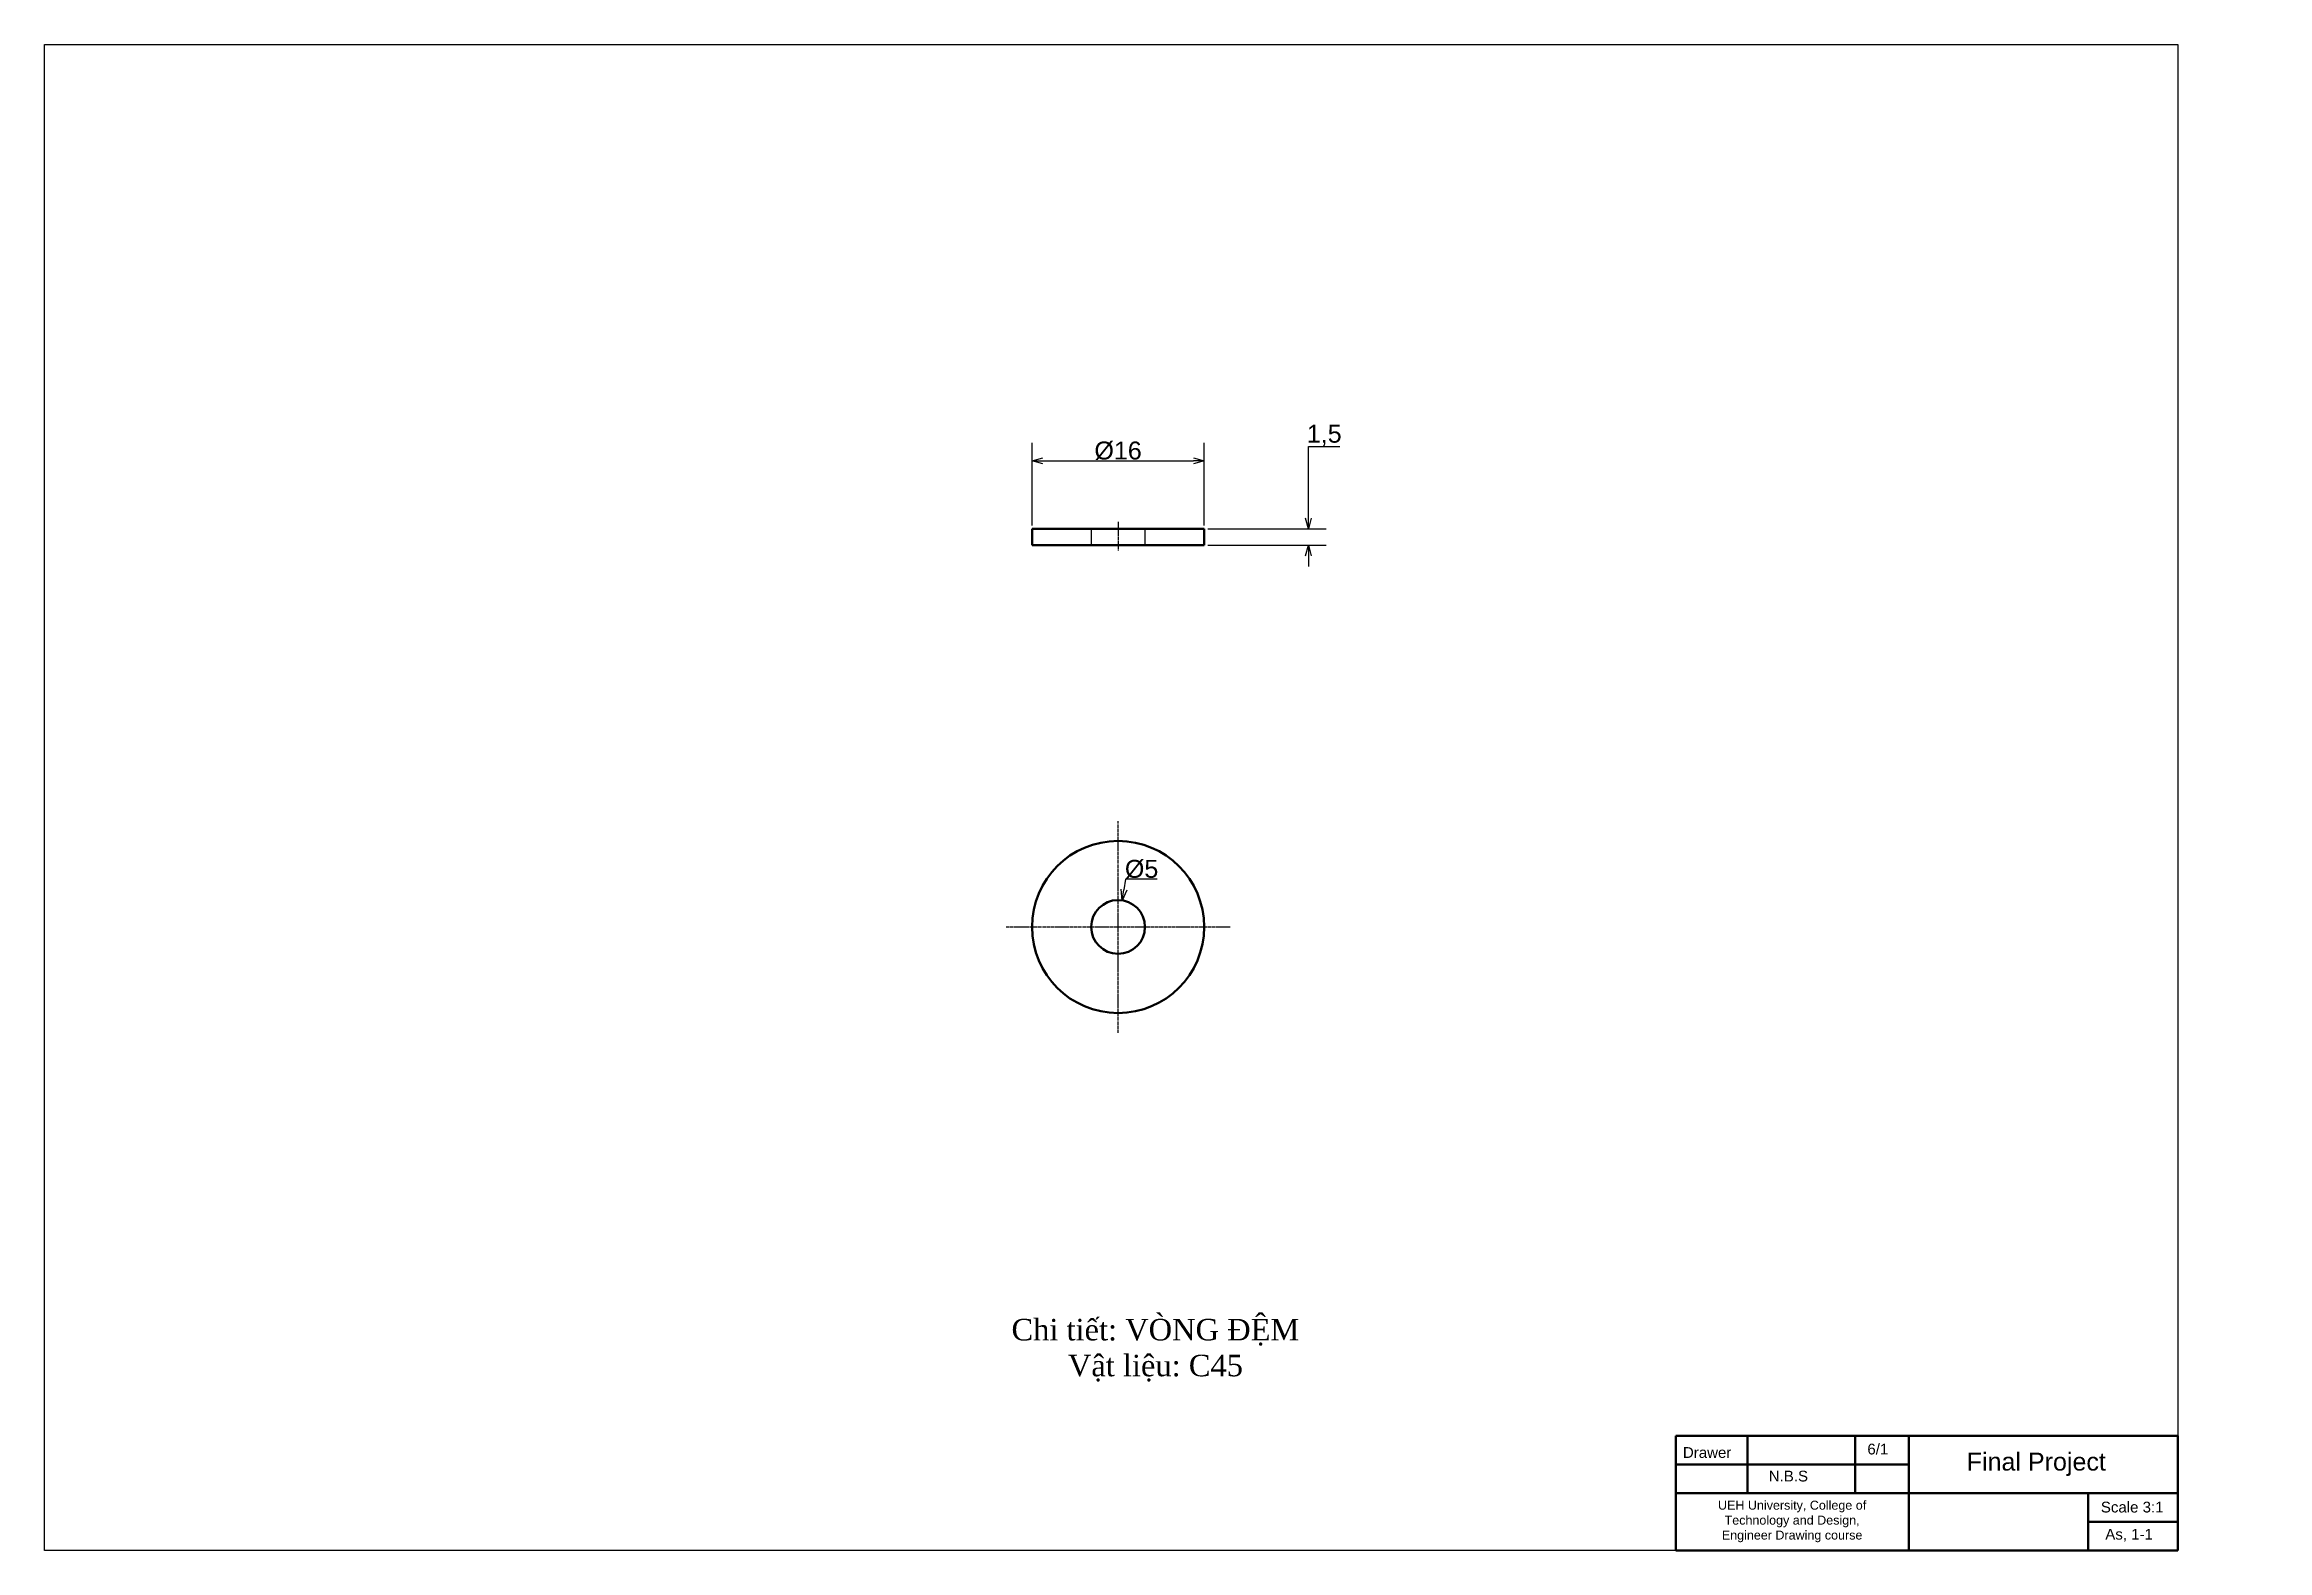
# Model space of a CAD drawing. Header units: inches. Extents: x 632 to 5727, y -9589 to -3994.
# Drawn here: x 4212 to 4832, y -6941 to -6521 of the extents above; entities that cross this region are included whole.
import ezdxf

# ---------------------------------------------------------------- set-up
doc = ezdxf.new("R2010")
doc.units = ezdxf.units.IN
doc.header["$MEASUREMENT"] = 0
doc.linetypes.add('CENTER2', pattern=[1.125, 0.75, -0.125, 0.125, -0.125])
doc.linetypes.add('DASHED2', pattern=[9.525, 6.35, -3.175])
for name, color, linetype, lineweight, plot in [('center line', 5, 'CENTER2', 25, False), ('Dimension line', 3, 'Continuous', 25, False), ('hidden line', 10, 'DASHED2', 25, False), ('visible line', 7, 'Continuous', 50, False)]:
    doc.layers.add(name, color=color, linetype=linetype, lineweight=lineweight, plot=plot)
doc.styles.get("Standard").update_dxf_attribs({"font": 'arial.ttf'})
doc.dimstyles.new('ISO A3', dxfattribs={"dimtxt": 5, "dimasz": 3, "dimexe": 5, "dimexo": 1, "dimgap": 0.09, "dimtad": 1, "dimtoh": 1, "dimdec": 0, "dimzin": 0, "dimdsep": 46, "dimtxsty": 'Standard', "dimblk": 'OPEN30', "dimcen": 0.09, "dimclrd": 256, "dimclre": 256, "dimadec": 0, "dimazin": 0, "dimtfac": 1, "dimtdec": 0, "dimtofl": 0, "dimtmove": 0, "dimatfit": 3, "dimldrblk": 'OPEN30', "dimfxl": 1, "dimtolj": 1, "dimtzin": 0, "dimarcsym": 0})

msp = doc.modelspace()

# ---------------------------------------------------------------- texts
at = {"color": 1, "insert": (4452.00033, -6876.1303), "char_height": 6, "attachment_point": 1}
msp.add_mtext_dynamic_manual_height_columns('\\pxqc;{\\fTimes New Roman|b0|i0|c0|p18;\\C256;Chi tiết: VÒNG ĐỆM\\PVật liệu: C45}', width=139.8295877, gutter_width=1, heights=[0], dxfattribs=at)
at = {"layer": 'Dimension line', "insert": (4669.04532, -6911.89671), "char_height": 3, "attachment_point": 1}
msp.add_mtext_dynamic_manual_height_columns('{\\C0;Drawer}', width=33.9958744, gutter_width=25, heights=[2.28621], dxfattribs=at)
at = {"layer": 'visible line', "attachment_point": 1}
for s, width, heights, insert, char_height in [('6/1', 33.9958744, [2.28621], (4720.49264, -6910.93612), 3), ('Final Project', 49.9491703, [0], (4748.19724, -6913.43418), 5), ('N.B.S', 33.9958744, [2.28621], (4692.99246, -6918.47194), 3), ('\\pxqc;UEH University, College of Technology and Design, \\PEngineer Drawing course ', 58.9083844, [19.15756], (4670.04276, -6926.83423), 2.5), ('Scale 3:1', 33.9958744, [2.28621], (4785.61752, -6927.12128), 3), ('As, 1-1', 33.9958744, [2.28621], (4786.84937, -6934.69144), 3)]:
    msp.add_mtext_dynamic_manual_height_columns(s, width=width, gutter_width=25, heights=heights, dxfattribs=dict(at, insert=insert, char_height=char_height))

# ---------------------------------------------------------------- blocks, each defined once
blk = doc.blocks.new('_Open30')
at = {"color": 0, "linetype": 'ByBlock', "lineweight": -2}
for p, q in [((-1, 0.27), (0, 0)), ((0, 0), (-1, -0.27)), ((0, 0), (-1, 0))]:
    blk.add_line(p, q, dxfattribs=at)
blk = doc.blocks.new('*D204')
at = {"layer": 'Defpoints', "color": 0, "transparency": 16777216}
for p in [(4535.5, -6636.84), (4487.5, -6655.84), (4535.5, -6655.84)]:
    blk.add_point(p, dxfattribs=at)
at = {"layer": 'Dimension line', "lineweight": -2, "transparency": 16777216}
for p, q in [((4487.5, -6654.84), (4487.5, -6631.84)), ((4535.5, -6654.84), (4535.5, -6631.84)), ((4490.5, -6636.84), (4532.5, -6636.84))]:
    blk.add_line(p, q, dxfattribs=at)
at = {"layer": 'Dimension line', "lineweight": -2, "transparency": 16777216, "xscale": 3, "yscale": 3, "zscale": 3, "rotation": 180}
blk.add_blockref('_Open30', (4487.5, -6636.84), dxfattribs=at)
at = {"layer": 'Dimension line', "lineweight": -2, "transparency": 16777216, "xscale": 3, "yscale": 3, "zscale": 3}
blk.add_blockref('_Open30', (4535.5, -6636.84), dxfattribs=at)
at = {"layer": 'Dimension line', "color": 0, "transparency": 16777216, "insert": (4511.5, -6634.06), "char_height": 5, "attachment_point": 5}
blk.add_mtext('\\A1;%%C16', dxfattribs=at)
blk = doc.blocks.new('*D205')
at = {"layer": 'Defpoints', "color": 0, "transparency": 16777216}
for p in [(4535.5, -6655.84), (4535.5, -6660.34), (4564.58, -6660.34)]:
    blk.add_point(p, dxfattribs=at)
at = {"layer": 'Dimension line', "lineweight": -2, "transparency": 16777216}
for p, q in [((4564.58, -6652.84), (4564.58, -6632.84)), ((4564.58, -6632.84), (4573.34, -6632.84)), ((4536.5, -6655.84), (4569.58, -6655.84)), ((4536.5, -6660.34), (4569.58, -6660.34)), ((4564.58, -6663.34), (4564.58, -6666.34))]:
    blk.add_line(p, q, dxfattribs=at)
at = {"layer": 'Dimension line', "lineweight": -2, "transparency": 16777216, "xscale": 3, "yscale": 3, "zscale": 3}
for p, rotation in [((4564.58, -6655.84), 270), ((4564.58, -6660.34), 90)]:
    blk.add_blockref('_Open30', p, dxfattribs=dict(at, rotation=rotation))
at = {"layer": 'Dimension line', "color": 0, "transparency": 16777216, "insert": (4569, -6629.74), "char_height": 5, "attachment_point": 5}
blk.add_mtext('\\A1;1,5', dxfattribs=at)
blk = doc.blocks.new('*D206')
at = {"layer": 'Defpoints', "color": 0, "transparency": 16777216}
for p in [(4512.66, -6759.43), (4510.34, -6774.25)]:
    blk.add_point(p, dxfattribs=at)
at = {"layer": 'Dimension line', "lineweight": -2, "transparency": 16777216}
for p, q in [((4513.6, -6753.5), (4513.13, -6756.47)), ((4522.44, -6753.5), (4513.6, -6753.5)), ((4511.41, -6766.84), (4511.59, -6766.84)), ((4511.5, -6766.93), (4511.5, -6766.75))]:
    blk.add_line(p, q, dxfattribs=at)
at = {"layer": 'Dimension line', "lineweight": -2, "transparency": 16777216, "xscale": 3, "yscale": 3, "zscale": 3, "rotation": 261.0693084221462}
blk.add_blockref('_Open30', (4512.66, -6759.43), dxfattribs=at)
at = {"layer": 'Dimension line', "color": 0, "transparency": 16777216, "insert": (4518.06, -6750.72), "char_height": 5, "attachment_point": 5}
blk.add_mtext('\\A1;%%C5', dxfattribs=at)

# ---------------------------------------------------------------- dimensions: what is measured, and where the dimension line sits
at = {"layer": 'Dimension line'}
dim = msp.add_linear_dim(base=(4564.57565, -6660.33922), p1=(4535.50057, -6655.83922), p2=(4535.50057, -6660.33922), angle=90, text='1,5', dimstyle='ISO A3', dxfattribs=at)
dim.commit()
dim.dimension.update_dxf_attribs({"geometry": '*D205', "text_midpoint": (4569.00057, -6632.83922), "dimtype": 160})
dim = msp.add_linear_dim(base=(4535.50057, -6636.83922), p1=(4487.50057, -6655.83922), p2=(4535.50057, -6655.83922), text='%%C16', dimstyle='ISO A3', dxfattribs=at)
dim.commit()
dim.dimension.update_dxf_attribs({"geometry": '*D204', "text_midpoint": (4511.50057, -6634.05652)})
dim = msp.add_diameter_dim_2p(p1=(4510.33628, -6774.2483), p2=(4512.66487, -6759.43014), text='%%C5', dimstyle='ISO A3', dxfattribs=at)
dim.commit()
dim.dimension.update_dxf_attribs({"geometry": '*D206', "text_midpoint": (4518.06387, -6750.72018)})

# ---------------------------------------------------------------- linework, layer by layer
msp.add_lwpolyline([(4212.04978, -6520.73081), (4807.04978, -6520.73081), (4807.04978, -6940.73081), (4212.04978, -6940.73081)], close=True)
at = {"layer": 'center line'}
for p, q in [((4511.50057, -6653.83922), (4511.50057, -6661.83922)), ((4511.50057, -6796.33922), (4511.50057, -6737.33922)), ((4480.25057, -6766.83922), (4542.75057, -6766.83922))]:
    msp.add_line(p, q, dxfattribs=at)
at = {"layer": 'hidden line'}
for p, q in [((4504.00057, -6655.83922), (4504.00057, -6660.33922)), ((4519.00057, -6655.83922), (4519.00057, -6660.33922))]:
    msp.add_line(p, q, dxfattribs=at)
at = {"layer": 'visible line'}
for p, q in [((4487.50057, -6655.83922), (4535.50057, -6655.83922)), ((4487.50057, -6660.33922), (4487.50057, -6655.83922)), ((4535.50057, -6655.83922), (4535.50057, -6660.33922)), ((4535.50057, -6660.33922), (4487.50057, -6660.33922)), ((4667.04978, -6908.73081), (4807.04978, -6908.73081))]:
    msp.add_line(p, q, dxfattribs=at)
at = {"layer": 'visible line', "lineweight": 50}
for p, q in [((4807.04978, -6908.73081), (4667.04978, -6908.73081)), ((4667.04978, -6908.73081), (4667.04978, -6940.73081)), ((4717.04978, -6908.73081), (4687.04978, -6908.73081)), ((4717.04978, -6908.73081), (4687.04978, -6908.73081)), ((4687.04978, -6908.73081), (4687.04978, -6924.73081)), ((4732.04978, -6908.73081), (4717.04978, -6908.73081)), ((4732.04978, -6908.73081), (4717.04978, -6908.73081)), ((4717.04978, -6908.73081), (4717.04978, -6924.73081)), ((4732.04978, -6940.73081), (4732.04978, -6908.73081)), ((4807.04978, -6940.73081), (4807.04978, -6908.73081)), ((4732.04978, -6916.73081), (4667.04978, -6916.73081)), ((4687.04978, -6916.73081), (4732.04978, -6916.73081)), ((4687.04978, -6924.73081), (4667.04978, -6924.73081)), ((4667.04978, -6924.73081), (4732.04978, -6924.73081)), ((4732.04978, -6924.73081), (4807.04978, -6924.73081)), ((4807.04978, -6924.73081), (4782.04978, -6924.73081)), ((4782.04978, -6924.73081), (4782.04978, -6940.73081)), ((4782.04978, -6932.73081), (4807.04978, -6932.73081)), ((4667.04978, -6940.73081), (4807.04978, -6940.73081)), ((4667.04978, -6940.73081), (4732.04978, -6940.73081))]:
    msp.add_line(p, q, dxfattribs=at)
at = {"layer": 'visible line'}
for radius in [24, 7.5]:
    msp.add_circle((4511.50057, -6766.83922), radius, dxfattribs=at)

msp.set_redraw_order([(e.dxf.handle, doc.entitydb.next_handle()) for e in msp.query("TEXT MTEXT ATTDEF DIMENSION ARC_DIMENSION")])  # texts and dimensions are drawn at this point

doc.saveas('drawing.dxf')
